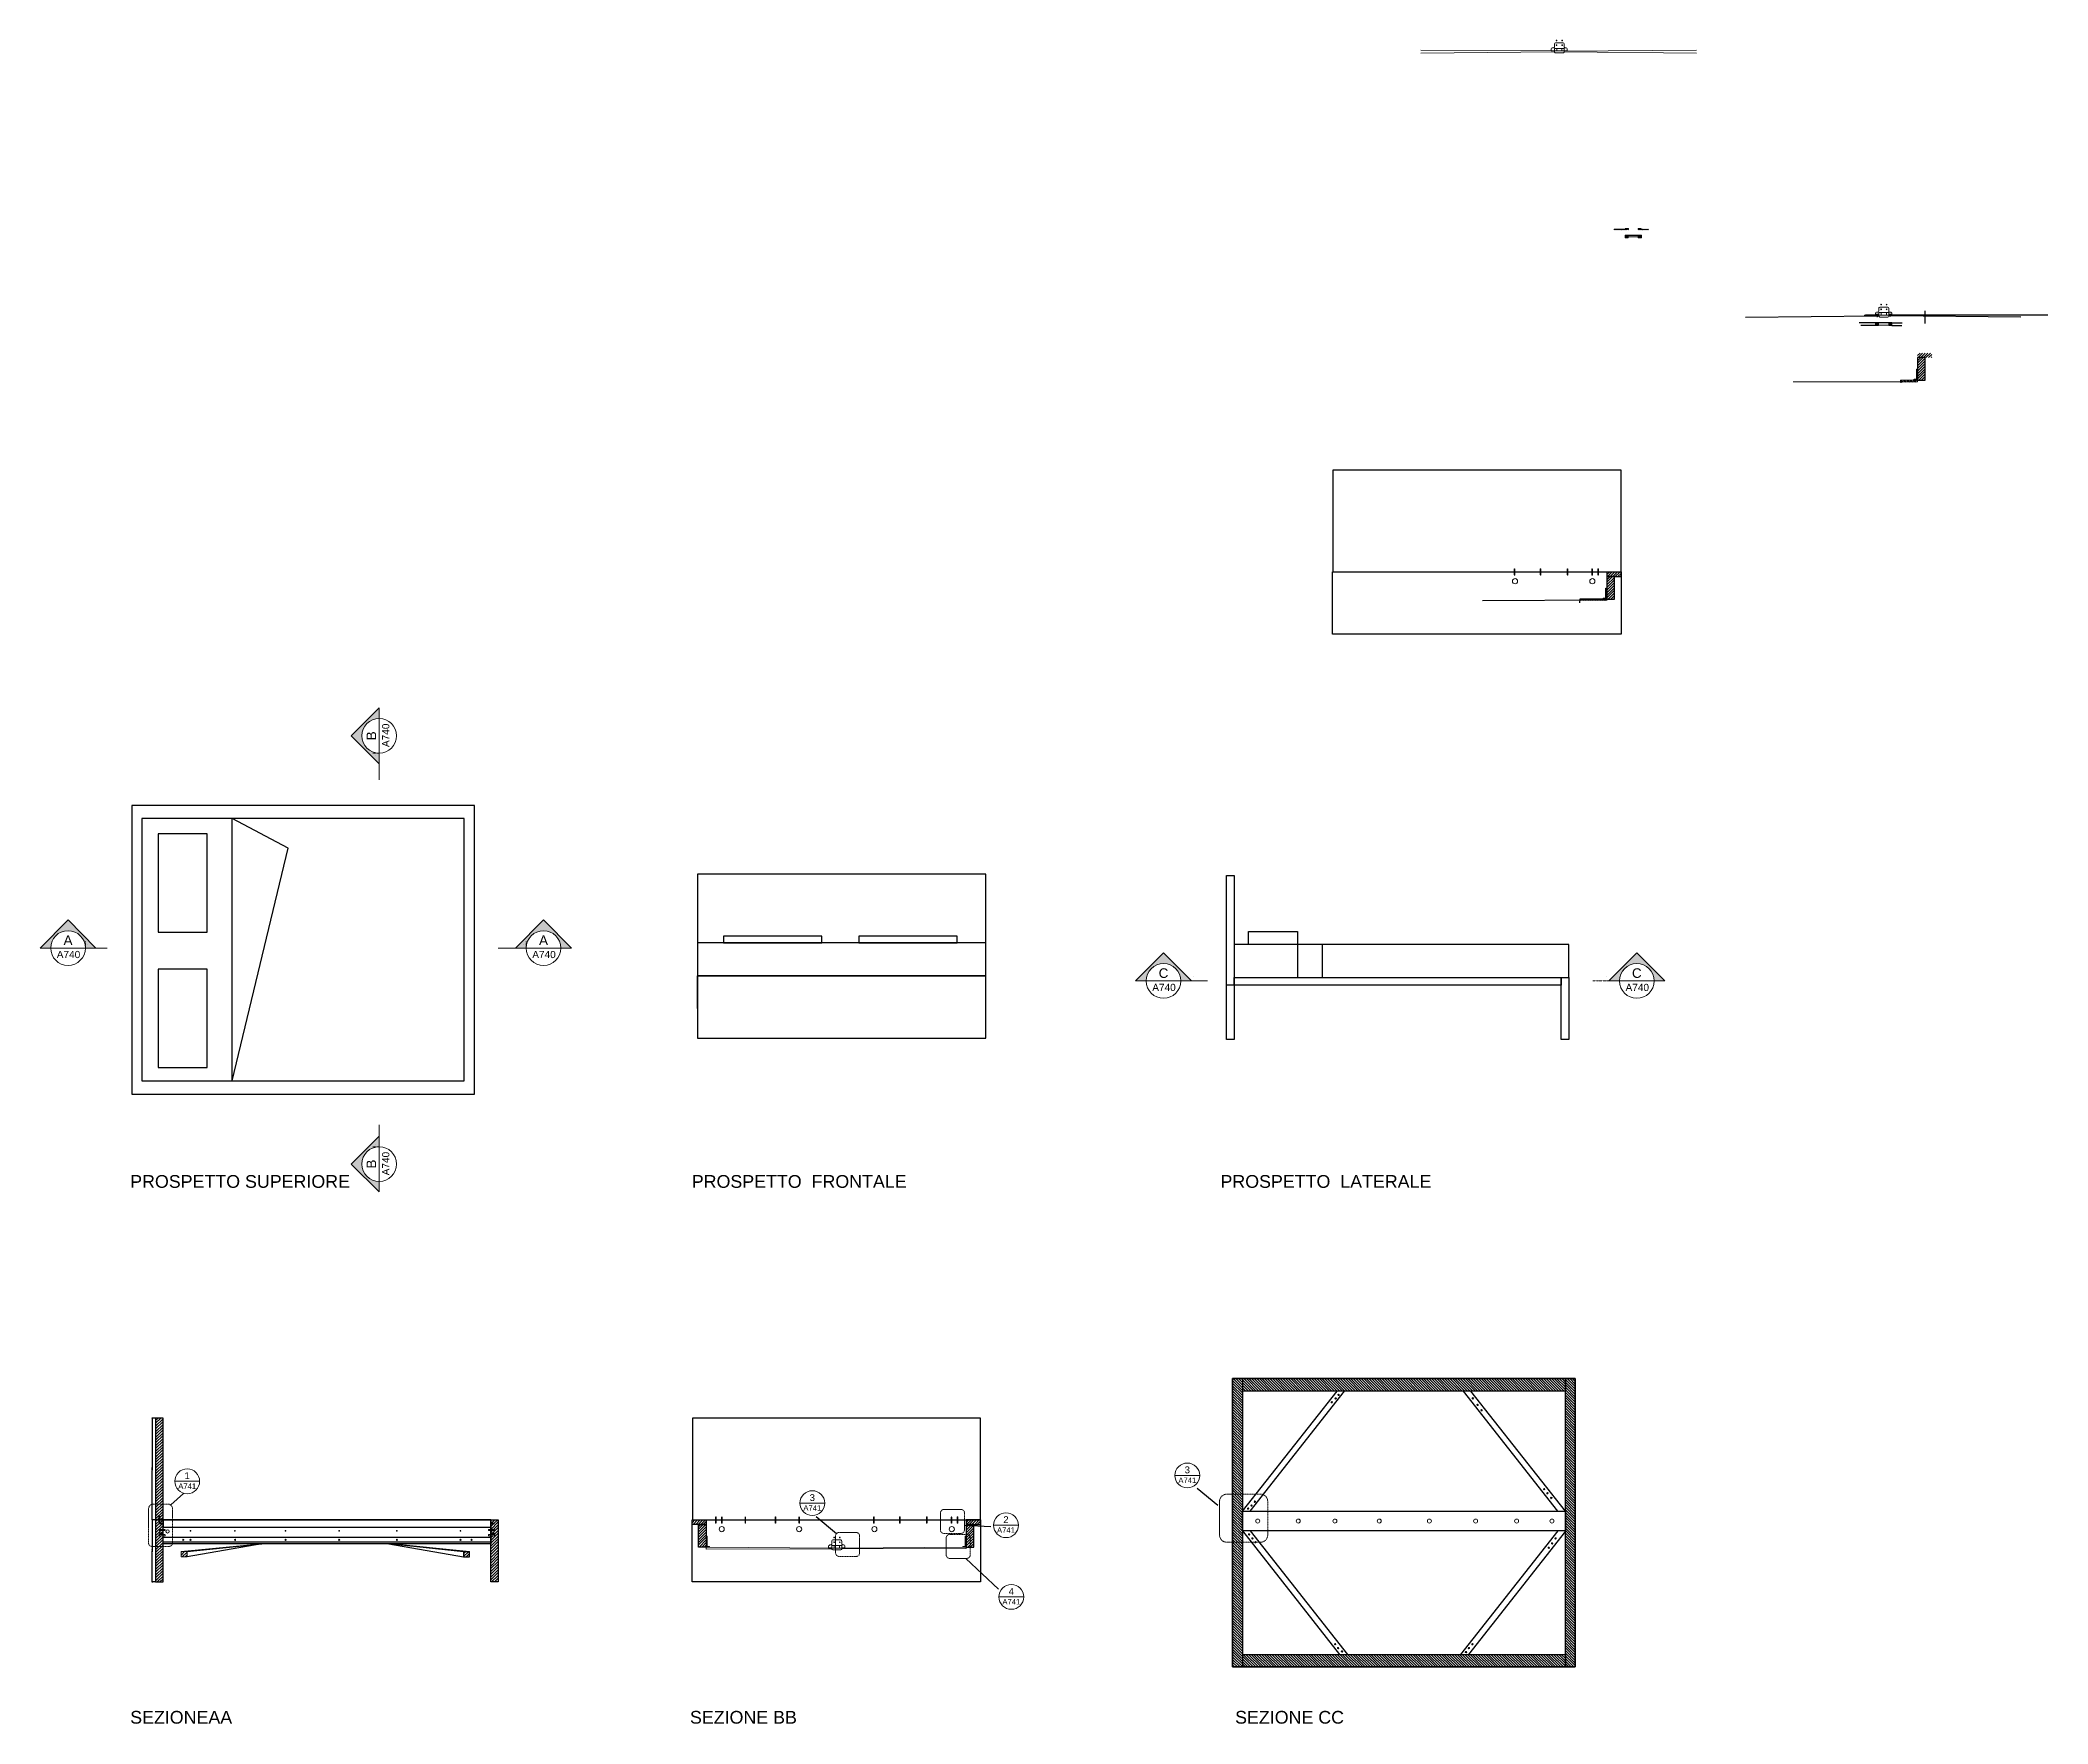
# Model space of a CAD drawing. Header units: millimetres. Extents: x -65822 to 124962, y -17646 to 50330.
# Drawn here: x -1255 to 10995, y 1392 to 11664 of the extents above; entities that cross this region are included whole.
import ezdxf
from ezdxf.enums import TextEntityAlignment as Align

# ---------------------------------------------------------------- set-up
doc = ezdxf.new("R2010")
doc.units = ezdxf.units.MM
doc.header["$MEASUREMENT"] = 0
doc.linetypes.add('DASHDOT', pattern=[1, 0.5, -0.25, 0, -0.25])
doc.linetypes.add('HIDDEN', pattern=[0.375, 0.25, -0.125])
for name, color, linetype, lineweight in [('A-ANNO-SYMB', 3, 'Continuous', 18), ('Arredi', 1, 'Continuous', 30), ('Dettagli', 210, 'Continuous', 20), ('qqqq', 5, 'Continuous', 30), ('qqqqq', 2, 'Continuous', 9), ('quote', 2, 'Continuous', 9), ('Simbologia', 2, 'DASHDOT', 18), ('Tratteggi', 2, 'HIDDEN', 15), ('tratto punto', 4, 'DASHDOT', 9)]:
    doc.layers.add(name, color=color, linetype=linetype, lineweight=lineweight)
doc.layers.add('Testo', color=1, linetype='Continuous')
doc.layers.add('Viti', color=2, linetype='Continuous')
doc.styles.add('ARIAL', font='Arial.ttf')
doc.styles.add('E-ROMANS', font='romans.shx', dxfattribs={"width": 0.8})
doc.styles.get("Standard").update_dxf_attribs({"font": 'Arial.ttf'})
doc.dimstyles.new('E-0050_TICK_18', dxfattribs={"dimscale": 0.001, "dimtxt": 90, "dimasz": 90, "dimexe": 45, "dimexo": 30, "dimgap": 45, "dimtad": 0, "dimzin": 0, "dimdsep": 46, "dimtxsty": 'E-ROMANS', "dimblk": 'OBLIQUE', "dimcen": 45, "dimclrd": 256, "dimclre": 256, "dimclrt": 256, "dimadec": 0, "dimazin": 0, "dimtfac": 1, "dimtmove": 1, "dimatfit": 3, "dimldrblk": 'OPEN90', "dimfxl": 1, "dimtfill": 1, "dimtolj": 1, "dimtzin": 0, "dimarcsym": 0})
pattern_1 = [(45, (-5973.249, 0), (-7.954951, 7.954951), [])]
pattern_2 = [(315, (4611.749, 19039.643), (7.954951, 7.954951), [])]
pattern_3 = [(45, (6673.7578, -4472.5656), (-2.6516504, 2.6516504), [])]
pattern_4 = [(45, (8201.7578, -4997.0656), (-2.6516504, 2.6516504), [])]

msp = doc.modelspace()

# ---------------------------------------------------------------- texts
at = {"layer": 'Testo', "attachment_point": 1}
for s, insert, char_height in [('PROSPETTO SUPERIORE', (-705.781, 4739.67), 77.82648), ('PROSPETTO  FRONTALE', (2720.885, 4739.67), 77.82648), ('PROSPETTO  LATERALE', (5946.638, 4739.67), 77.82648), ('SEZIONEAA', (-705.781, 1470.505), 77.8265), ('SEZIONE BB', (2709.724, 1470.505), 77.8265), ('SEZIONE CC', (6035.934, 1470.505), 77.8265)]:
    msp.add_mtext_dynamic_manual_height_columns(s, width=2110.84046, gutter_width=25, heights=[0], dxfattribs=dict(at, insert=insert, char_height=char_height))

# ---------------------------------------------------------------- blocks, each defined once
blk = doc.blocks.new('_Oblique')
at = {"color": 0, "linetype": 'ByBlock', "lineweight": -2}
blk.add_line((-0.5, -0.5), (0.5, 0.5), dxfattribs=at)
blk = doc.blocks.new('*D18')
at = {"layer": 'Defpoints', "color": 0, "transparency": 16777216}
for p in [(-550, 3257), (-572, 2637), (-550, 2637)]:
    blk.add_point(p, dxfattribs=at)
at = {"layer": 'quote', "lineweight": -2, "transparency": 16777216}
for p, q in [((-552, 3257), (-574, 3257)), ((-572, 3257), (-572, 2958)), ((-572, 2637), (-572, 2936)), ((-552, 2637), (-574, 2637))]:
    blk.add_line(p, q, dxfattribs=at)
at = {"layer": 'quote', "lineweight": -2, "transparency": 16777216, "xscale": 4.5, "yscale": 4.5, "zscale": 4.5}
for p, rotation in [((-572, 3257), 90), ((-572, 2637), 270)]:
    blk.add_blockref('_Oblique', p, dxfattribs=dict(at, rotation=rotation))
at = {"layer": 'quote', "transparency": 16777216, "insert": (-572, 2947), "char_height": 4.5, "attachment_point": 5, "rotation": 90, "style": 'E-ROMANS', "bg_fill": 3, "box_fill_scale": 1.25, "bg_fill_color": 256, "bg_fill_true_color": 13158600, "bg_fill_transparency": 0}
blk.add_mtext('\\A1;620.00', dxfattribs=at)
blk = doc.blocks.new('_Open90')
at = {"color": 0, "linetype": 'ByBlock', "lineweight": -2}
for p, q in [((0, 0), (-1, 0)), ((-0.5, 0.5), (0, 0)), ((0, 0), (-0.5, -0.5))]:
    blk.add_line(p, q, dxfattribs=at)
blk = doc.blocks.new('*D19')
at = {"layer": 'Defpoints', "color": 0, "transparency": 16777216}
for p in [(-550, 2637), (-571, 2257), (-550, 2257)]:
    blk.add_point(p, dxfattribs=at)
at = {"layer": 'quote', "lineweight": -2, "transparency": 16777216}
for p, q in [((-552, 2637), (-573, 2637)), ((-571, 2637), (-571, 2458)), ((-571, 2257), (-571, 2436)), ((-552, 2257), (-573, 2257))]:
    blk.add_line(p, q, dxfattribs=at)
at = {"layer": 'quote', "lineweight": -2, "transparency": 16777216, "xscale": 4.5, "yscale": 4.5, "zscale": 4.5}
for p, rotation in [((-571, 2637), 90), ((-571, 2257), 270)]:
    blk.add_blockref('_Oblique', p, dxfattribs=dict(at, rotation=rotation))
at = {"layer": 'quote', "transparency": 16777216, "insert": (-571, 2447), "char_height": 4.5, "attachment_point": 5, "rotation": 90, "style": 'E-ROMANS', "bg_fill": 3, "box_fill_scale": 1.25, "bg_fill_color": 256, "bg_fill_true_color": 13158600, "bg_fill_transparency": 0}
blk.add_mtext('\\A1;380.00', dxfattribs=at)
blk = doc.blocks.new('SYMBOL')
at = {"layer": 'A-ANNO-SYMB', "linetype": 'Continuous', "lineweight": 20}
h = blk.add_hatch(color=256, dxfattribs=at)
h.dxf.hatch_style = 1
h.paths.add_polyline_path([(11.206, 4.948), (11.316, 4.948, -1), (11.678, 4.948), (11.788, 4.948), (11.497, 5.241)])
at = {"linetype": 'Continuous', "lineweight": 20}
blk.add_line((11.316, 4.948), (11.678, 4.948), dxfattribs=at)
at = {"layer": 'A-ANNO-SYMB', "linetype": 'Continuous', "lineweight": 20}
for p, q in [((11.206, 4.948), (11.497, 5.241)), ((11.788, 4.948), (11.497, 5.241)), ((11.316, 4.948), (11.206, 4.948)), ((11.678, 4.948), (11.788, 4.948))]:
    blk.add_line(p, q, dxfattribs=at)
blk.add_circle((11.497, 4.948), 0.181, dxfattribs=at)
for tag, p in [('TAVOLA', (11.497, 5.08)), ('SEZIONE', (11.497, 4.918))]:
    blk.add_attdef(tag, text='', height=0.1, dxfattribs=at).set_placement(p, align=Align.TOP_CENTER)
blk = doc.blocks.new('DETAGLI')
at = {"layer": 'A-ANNO-SYMB', "linetype": 'Continuous'}
blk.add_line((486.7, 356.2), (504.8, 356.2), dxfattribs=at)
blk.add_circle((495.7, 356.2), 9.05, dxfattribs=at)
for tag, p in [('SEZIONE', (495.7, 354.7)), ('TAVOLA', (495.7, 362.8))]:
    blk.add_attdef(tag, text='', height=5, dxfattribs=at).set_placement(p, align=Align.TOP_CENTER)

# ---------------------------------------------------------------- hatches: boundary and pattern name
at = {"layer": 'Dettagli'}
h = msp.add_hatch(dxfattribs=at)
h.set_pattern_fill('ANSI31', color=256, scale=90)
h.set_pattern_definition([(45, (-169.249, 7119), (-7.954951, 7.954951), [])])
h.paths.add_polyline_path([(10246.574, 9727.541), (10199.82, 9727.541), (10199.82, 9589.291), (10246.574, 9589.291)])
h.paths.add_polyline_path([(10286.326, 9754.952), (10199.82, 9754.952), (10199.82, 9727.541), (10246.574, 9727.541), (10286.326, 9727.541)])
h = msp.add_hatch(dxfattribs=at)
h.set_pattern_fill('ANSI31', color=256, scale=90)
h.set_pattern_definition([(45, (-2064.575, 5783), (-7.954951, 7.954951), [])])
h.paths.add_polyline_path([(8391, 8418.952), (8304.494, 8418.952), (8304.494, 8391.541), (8351.248, 8391.541), (8391, 8391.541)])
h.paths.add_polyline_path([(8351.235, 8253.292), (8350.5, 8391.541), (8304.494, 8391.541), (8304.494, 8253.292)])
h = msp.add_hatch(dxfattribs=at)
h.set_pattern_fill('ANSI31', color=256, scale=90, angle=-90)
h.set_pattern_definition(pattern_2)
h.paths.add_polyline_path([(8050.932, 3421.697), (8050.932, 3498.542), (6080.886, 3498.542), (6080.886, 3421.697)])
h.paths.add_polyline_path([(8050.932, 1738.542), (8050.932, 1815.386), (6080.886, 1815.386), (6080.886, 1738.542)])
h.paths.add_polyline_path([(6080.886, 1738.542), (6080.886, 3498.542), (6020.909, 3498.542), (6020.909, 3421.697), (6020.909, 1738.542)])
h = msp.add_hatch(dxfattribs=at)
h.set_pattern_fill('ANSI31', color=256, scale=90, angle=-90)
h.set_pattern_definition(pattern_2)
h.paths.add_polyline_path([(8110.909, 3498.542), (8050.932, 3498.542), (8050.932, 3421.697), (8050.932, 1738.542), (8110.909, 1738.542)])
h = msp.add_hatch(dxfattribs=at)
h.set_pattern_fill('ANSI31', color=256, scale=97)
h.set_pattern_definition([(45, (-19295.423, -20646.776), (-8.5736697, 8.5736697), [])])
h.paths.add_polyline_path([(-505.477, 3257.174), (-550.477, 3257.174), (-550.477, 2637.174), (-505.477, 2637.174)])
h.paths.add_polyline_path([(-505.477, 2539.65), (-509.365, 2539.65), (-509.365, 2540.636, -0.469008039), (-509.365, 2547.698), (-509.365, 2545.91), (-505.477, 2545.91), (-505.477, 2553.168), (-526.011, 2553.168), (-526.011, 2556.207), (-505.477, 2556.207), (-505.477, 2571.124), (-509.365, 2571.124), (-509.365, 2572.111, -0.469008039), (-509.365, 2579.173), (-509.365, 2577.384), (-505.477, 2577.384), (-505.477, 2612.633), (-525.967, 2612.633), (-525.967, 2615.672), (-505.477, 2615.672), (-505.477, 2637.174), (-525.099, 2637.174, -0.39673277), (-531.396, 2637.174), (-550.477, 2637.174), (-550.477, 2257.174), (-505.477, 2257.174)])
h.paths.add_polyline_path([(-527.569, 2543.95), (-529.83, 2542.756), (-527.157, 2541.136, -0.158695687)], flags=16)
h.paths.add_polyline_path([(-526.937, 2544.783), (-524.495, 2544.783), (-522.42, 2544.783), (-519.984, 2544.783), (-517.83, 2544.783), (-515.402, 2544.783), (-513.276, 2544.783), (-511.426, 2544.783, 0.266571859), (-509.893, 2540.476), (-512.55, 2540.476), (-514.697, 2540.476), (-517.013, 2540.476), (-519.64, 2540.476), (-521.972, 2540.476), (-524.415, 2540.476), (-526.123, 2540.476, -0.254028565)], flags=16)
h.paths.add_polyline_path([(-524.982, 2544.554), (-522.905, 2544.554), (-520.47, 2544.554), (-518.313, 2544.554), (-515.885, 2544.554), (-513.759, 2544.554), (-513.316, 2544.554, 0.232660412), (-512.084, 2540.691), (-514.231, 2540.691), (-516.548, 2540.691), (-519.172, 2540.691), (-521.505, 2540.691), (-523.946, 2540.691), (-524.555, 2540.691, -0.221987585)], flags=0)
h.paths.add_polyline_path([(-527.569, 2575.424), (-529.83, 2574.23), (-527.157, 2572.61, -0.158695687)], flags=16)
h.paths.add_polyline_path([(-526.937, 2576.257), (-524.495, 2576.257), (-522.42, 2576.257), (-519.984, 2576.257), (-517.83, 2576.257), (-515.402, 2576.257), (-513.276, 2576.257), (-511.426, 2576.257, 0.266571859), (-509.893, 2571.95), (-512.55, 2571.95), (-514.697, 2571.95), (-517.013, 2571.95), (-519.64, 2571.95), (-521.972, 2571.95), (-524.415, 2571.95), (-526.123, 2571.95, -0.254028565)], flags=16)
h.paths.add_polyline_path([(-524.982, 2576.028), (-522.905, 2576.028), (-520.47, 2576.028), (-518.313, 2576.028), (-515.885, 2576.028), (-513.759, 2576.028), (-513.316, 2576.028, 0.232660412), (-512.084, 2572.166), (-514.231, 2572.166), (-516.548, 2572.166), (-519.172, 2572.166), (-521.505, 2572.166), (-523.946, 2572.166), (-524.555, 2572.166, -0.221987585)], flags=0)
h.paths.add_polyline_path([(-528.543, 2624.33), (-527.35, 2622.069), (-525.73, 2624.742, -0.158695687)], flags=16)
h.paths.add_polyline_path([(-529.377, 2624.963), (-529.377, 2627.404), (-529.377, 2629.479), (-529.377, 2631.915), (-529.377, 2634.069), (-529.148, 2636.014), (-529.148, 2634.033, 0.252714675), (-525.069, 2635.584), (-525.069, 2634.886), (-525.069, 2632.259), (-525.069, 2629.927), (-525.069, 2627.484), (-525.069, 2625.776, -0.254028565)], flags=16)
h.paths.add_polyline_path([(-529.148, 2628.994), (-529.148, 2631.429), (-529.148, 2633.586, 0.230130167), (-525.285, 2634.68), (-525.285, 2632.727), (-525.285, 2630.394), (-525.285, 2627.953), (-525.285, 2627.344, -0.221987585), (-529.148, 2626.917)], flags=0)
h.paths.add_polyline_path([(1539.523, 2637.174), (1494.523, 2637.174), (1494.523, 2615.672), (1515.012, 2615.672), (1515.012, 2612.633), (1494.523, 2612.633), (1494.523, 2592.174), (1494.523, 2575.072), (1498.119, 2575.072), (1500.179, 2576.257), (1499.734, 2576.257), (1498.119, 2576.051), (1498.119, 2573.097), (1497.927, 2556.207), (1515.056, 2556.207), (1515.056, 2553.168), (1494.523, 2553.168), (1494.523, 2543.598), (1498.119, 2543.598), (1500.179, 2544.783), (1499.734, 2544.783), (1498.119, 2544.577), (1498.119, 2541.623), (1494.523, 2257.174), (1539.523, 2257.174)])
h.paths.add_polyline_path([(1515.911, 2541.136), (1518.584, 2542.756), (1516.323, 2543.95, -0.158695687)], flags=16)
h.paths.add_polyline_path([(1512.543, 2540.476), (1510.067, 2540.476), (1507.745, 2540.476), (1505.069, 2540.476), (1502.766, 2540.476), (1500.616, 2540.476), (1498.882, 2540.691), (1500.838, 2540.691, 0.246039836), (1502.03, 2544.783), (1502.462, 2544.783), (1504.587, 2544.783), (1507.02, 2544.783), (1509.154, 2544.783), (1511.594, 2544.783), (1513.651, 2544.783), (1515.69, 2544.783, -0.254028565), (1514.877, 2540.476)], flags=16)
h.paths.add_polyline_path([(1513.736, 2544.554), (1513.321, 2544.554, -0.223639732), (1512.7, 2540.691), (1513.309, 2540.691, 0.221987585)], flags=0)
h.paths.add_polyline_path([(1508.555, 2540.691), (1505.973, 2540.691), (1503.645, 2540.691), (1501.5, 2540.691, 0.22876629), (1502.513, 2544.554), (1504.197, 2544.554), (1506.62, 2544.554), (1508.797, 2544.554), (1511.658, 2544.554, -0.225205465), (1510.896, 2540.691)], flags=0)
h.paths.add_polyline_path([(1515.911, 2572.61), (1518.584, 2574.23), (1516.323, 2575.424, -0.158695687)], flags=16)
h.paths.add_polyline_path([(1512.543, 2571.95), (1510.067, 2571.95), (1507.745, 2571.95), (1505.069, 2571.95), (1502.766, 2571.95), (1500.616, 2571.95), (1498.882, 2572.166), (1500.838, 2572.166, 0.246039836), (1502.03, 2576.257), (1502.462, 2576.257), (1504.587, 2576.257), (1507.02, 2576.257), (1509.154, 2576.257), (1511.594, 2576.257), (1513.651, 2576.257), (1515.69, 2576.257, -0.254028565), (1514.877, 2571.95)], flags=16)
h.paths.add_polyline_path([(1513.736, 2576.028), (1513.321, 2576.028, -0.223639732), (1512.7, 2572.166), (1513.309, 2572.166, 0.221987585)], flags=0)
h.paths.add_polyline_path([(1508.555, 2572.166), (1505.973, 2572.166), (1503.645, 2572.166), (1501.5, 2572.166, 0.22876629), (1502.513, 2576.028), (1504.197, 2576.028), (1506.62, 2576.028), (1508.797, 2576.028), (1511.658, 2576.028, -0.225205465), (1510.896, 2572.166)], flags=0)
h.paths.add_polyline_path([(-358.832, 2442.092), (-394.576, 2442.092), (-394.576, 2409.935), (-358.832, 2409.935)])
h.paths.add_polyline_path([(1364.021, 2441.832), (1328.396, 2441.832), (1328.396, 2409.935), (1364.021, 2409.935)])
h = msp.add_hatch(dxfattribs=at)
h.set_pattern_fill('ANSI31', color=256, scale=90)
h.set_pattern_definition(pattern_1)
h.paths.add_polyline_path([(2809.059, 2608.541), (2762.305, 2608.541), (2762.305, 2470.292), (2809.059, 2470.292)])
h.paths.add_polyline_path([(2809.059, 2608.541), (2809.059, 2635.952), (2722.326, 2635.952), (2722.326, 2608.541)])
h = msp.add_hatch(dxfattribs=at)
h.set_pattern_fill('ANSI31', color=256, scale=90)
h.set_pattern_definition(pattern_1)
h.paths.add_polyline_path([(4442.574, 2608.541), (4395.82, 2608.541), (4395.82, 2470.292), (4442.574, 2470.292)])
h.paths.add_polyline_path([(4482.326, 2635.952), (4395.82, 2635.952), (4395.82, 2608.541), (4442.574, 2608.541), (4482.326, 2608.541)])
at = {"layer": 'quote'}
h = msp.add_hatch(dxfattribs=at)
h.set_pattern_fill('ANSI31', color=0, scale=30)
h.set_pattern_definition(pattern_3)
h.paths.add_polyline_path([(8424.229, 10509.557), (8423.199, 10509.679), (8424.222, 10510.265), (8424.211, 10511.25), (8348.628, 10511.25), (8348.628, 10505.888), (8424.261, 10506.72), (8424.255, 10507.26), (8423.199, 10507.384), (8424.247, 10507.985)])
h = msp.add_hatch(dxfattribs=at)
h.set_pattern_fill('ANSI31', color=0, scale=30)
h.set_pattern_definition(pattern_3)
h.paths.add_polyline_path([(8424.179, 10514.081), (8415.543, 10514.081), (8415.543, 10511.25), (8424.211, 10511.25), (8424.204, 10511.854), (8423.199, 10511.973), (8424.196, 10512.545)])
h = msp.add_hatch(dxfattribs=at)
h.set_pattern_fill('ANSI31', color=0, scale=30)
h.set_pattern_definition(pattern_3)
h.paths.add_polyline_path([(8435.781, 10511.25), (8428.097, 10511.25), (8428.097, 10510.942), (8429.084, 10510.734), (8428.095, 10510.255), (8428.092, 10508.649), (8429.084, 10508.439), (8428.091, 10507.958), (8428.089, 10506.762), (8435.781, 10506.847)])
h = msp.add_hatch(dxfattribs=at)
h.set_pattern_fill('ANSI31', color=0, scale=30)
h.set_pattern_definition(pattern_3)
h.paths.add_polyline_path([(8435.781, 10514.081), (8428.103, 10514.081), (8428.101, 10513.236), (8429.084, 10513.028), (8428.1, 10512.551), (8428.097, 10511.25), (8435.781, 10511.25)])
h = msp.add_hatch(dxfattribs=at)
h.set_pattern_fill('ANSI31', color=0, scale=30)
h.set_pattern_definition(pattern_3)
h.paths.add_polyline_path([(8503.026, 10514.081), (8495.782, 10514.081), (8495.782, 10511.25), (8503.058, 10511.25), (8503.05, 10511.95), (8502.045, 10512.068), (8503.042, 10512.641)])
h = msp.add_hatch(dxfattribs=at)
h.set_pattern_fill('ANSI31', color=0, scale=30)
h.set_pattern_definition(pattern_3)
h.paths.add_polyline_path([(8503.075, 10509.653), (8502.045, 10509.774), (8503.067, 10510.361), (8503.058, 10511.237), (8495.782, 10511.25), (8495.782, 10511.054), (8495.782, 10506.851), (8503.107, 10506.766), (8503.101, 10507.355), (8502.045, 10507.48), (8503.093, 10508.081)])
h = msp.add_hatch(dxfattribs=at)
h.set_pattern_fill('ANSI31', color=0, scale=30)
h.set_pattern_definition(pattern_3)
h.paths.add_polyline_path([(8559.149, 10511.138), (8506.943, 10511.231), (8506.943, 10511.038), (8507.93, 10510.829), (8506.941, 10510.35), (8506.938, 10508.745), (8507.93, 10508.535), (8506.937, 10508.054), (8506.934, 10506.722), (8559.149, 10506.115)])
h = msp.add_hatch(dxfattribs=at)
h.set_pattern_fill('ANSI31', color=0, scale=30)
h.set_pattern_definition(pattern_3)
h.paths.add_polyline_path([(8514.105, 10514.081), (8506.949, 10514.081), (8506.947, 10513.331), (8507.93, 10513.124), (8506.946, 10512.647), (8506.943, 10511.25), (8514.105, 10511.25)])
h = msp.add_hatch(dxfattribs=at)
h.set_pattern_fill('ANSI31', color=256, scale=30)
h.set_pattern_definition(pattern_4)
h.paths.add_polyline_path([(9952.229, 9985.057), (9951.199, 9985.179), (9952.222, 9985.765), (9952.211, 9986.75), (9876.628, 9986.75), (9876.628, 9981.388), (9952.261, 9982.22), (9952.255, 9982.76), (9951.199, 9982.884), (9952.247, 9983.485)])
h = msp.add_hatch(dxfattribs=at)
h.set_pattern_fill('ANSI31', color=256, scale=30)
h.set_pattern_definition(pattern_4)
h.paths.add_polyline_path([(9952.179, 9989.581), (9943.543, 9989.581), (9943.543, 9986.75), (9952.211, 9986.75), (9952.204, 9987.354), (9951.199, 9987.473), (9952.196, 9988.045)])
h = msp.add_hatch(dxfattribs=at)
h.set_pattern_fill('ANSI31', color=256, scale=30)
h.set_pattern_definition(pattern_4)
h.paths.add_polyline_path([(9963.781, 9986.75), (9956.097, 9986.75), (9956.097, 9986.442), (9957.084, 9986.234), (9956.095, 9985.755), (9956.092, 9984.149), (9957.084, 9983.939), (9956.091, 9983.458), (9956.089, 9982.262), (9963.781, 9982.347)])
h = msp.add_hatch(dxfattribs=at)
h.set_pattern_fill('ANSI31', color=256, scale=30)
h.set_pattern_definition(pattern_4)
h.paths.add_polyline_path([(9963.781, 9989.581), (9956.103, 9989.581), (9956.101, 9988.736), (9957.084, 9988.528), (9956.1, 9988.051), (9956.097, 9986.75), (9963.781, 9986.75)])
h = msp.add_hatch(dxfattribs=at)
h.set_pattern_fill('ANSI31', color=256, scale=30)
h.set_pattern_definition(pattern_4)
h.paths.add_polyline_path([(10031.058, 9986.75), (10031.05, 9987.45), (10030.045, 9987.568), (10031.042, 9988.141), (10031.026, 9989.581), (10023.782, 9989.581), (10023.782, 9986.75)])
h = msp.add_hatch(dxfattribs=at)
h.set_pattern_fill('ANSI31', color=256, scale=30)
h.set_pattern_definition(pattern_4)
h.paths.add_polyline_path([(10031.075, 9985.153), (10030.045, 9985.274), (10031.067, 9985.861), (10031.058, 9986.737), (10023.782, 9986.75), (10023.782, 9986.554), (10023.782, 9982.351), (10031.107, 9982.266), (10031.101, 9982.855), (10030.045, 9982.98), (10031.093, 9983.581)])
h = msp.add_hatch(dxfattribs=at)
h.set_pattern_fill('ANSI31', color=256, scale=30)
h.set_pattern_definition(pattern_4)
h.paths.add_polyline_path([(10087.149, 9986.638), (10034.943, 9986.731), (10034.943, 9986.538), (10035.93, 9986.329), (10034.941, 9985.85), (10034.938, 9984.245), (10035.93, 9984.035), (10034.937, 9983.554), (10034.934, 9982.222), (10087.149, 9981.615)])
h = msp.add_hatch(dxfattribs=at)
h.set_pattern_fill('ANSI31', color=256, scale=30)
h.set_pattern_definition(pattern_4)
h.paths.add_polyline_path([(10042.105, 9989.581), (10034.949, 9989.581), (10034.947, 9988.831), (10035.93, 9988.624), (10034.946, 9988.147), (10034.943, 9986.75), (10042.105, 9986.75)])
h = msp.add_hatch(dxfattribs=at)
h.set_pattern_fill('ANSI31', color=256, scale=20, angle=90)
h.paths.add_polyline_path([(8288.433, 8255.369), (8288.416, 8256.906), (8283.279, 8256.906), (8282.501, 8256.906), (8282.501, 8253.114), (8288.458, 8253.114), (8288.441, 8254.678), (8287.436, 8254.796)])
h = msp.add_hatch(dxfattribs=at)
h.set_pattern_fill('ANSI31', color=256, scale=20, angle=90)
h.paths.add_polyline_path([(8304.321, 8256.906), (8297.501, 8256.906), (8292.339, 8256.906), (8292.338, 8256.059), (8293.321, 8255.852), (8292.337, 8255.375), (8292.334, 8253.766), (8293.321, 8253.557), (8292.405, 8253.114), (8304.321, 8253.114)])
h = msp.add_hatch(dxfattribs=at)
h.set_pattern_fill('ANSI31', color=256, scale=20)
h.paths.add_polyline_path([(8304.321, 8319.614), (8298.001, 8319.614), (8298.001, 8256.906), (8304.321, 8256.906)])
at = {"layer": 'Viti'}
h = msp.add_hatch(dxfattribs=at)
h.set_pattern_fill('ANSI31', color=256, scale=90, angle=100)
h.paths.add_polyline_path([(10184.016, 9583.986), (10182.935, 9584.091), (10184.008, 9584.707), (10183.991, 9586.261), (10182.935, 9586.385), (10183.983, 9586.987), (10183.966, 9588.558), (10182.935, 9588.68), (10183.958, 9589.266), (10183.957, 9589.291), (10096.5, 9589.291), (10096.794, 9579.432), (10199.82, 9579.499), (10199.82, 9589.291), (10187.831, 9589.195), (10187.828, 9587.65), (10188.82, 9587.441), (10187.827, 9586.96), (10187.824, 9585.357), (10188.82, 9585.146), (10187.822, 9584.663), (10187.819, 9583.064), (10188.82, 9582.852), (10187.839, 9582.377), (10183.94, 9581.678), (10182.935, 9581.797), (10184.033, 9582.427)])
h = msp.add_hatch(dxfattribs=at)
h.set_pattern_fill('ANSI31', color=256, scale=90, angle=100)
h.paths.add_polyline_path([(10199.82, 9593.083), (10187.839, 9593.083), (10187.838, 9592.237), (10188.82, 9592.029), (10187.836, 9591.552), (10187.833, 9589.944), (10188.82, 9589.735), (10187.905, 9589.291), (10199.82, 9589.291)])
h = msp.add_hatch(dxfattribs=at)
h.set_pattern_fill('ANSI31', color=256, scale=70, angle=100)
h.paths.add_polyline_path([(10199.82, 9655.791), (10193.5, 9655.791), (10193.5, 9593.083), (10199.82, 9593.083)])
h = msp.add_hatch(dxfattribs=at)
h.set_pattern_fill('ANSI31', color=256, scale=70, angle=100)
h.paths.add_polyline_path([(8288.466, 8252.381), (8287.436, 8252.502), (8288.458, 8253.089), (8288.458, 8253.114), (8139, 8253.114), (8138.259, 8246.562), (8288.521, 8247.464), (8288.517, 8247.809), (8287.436, 8247.914), (8288.509, 8248.529), (8288.492, 8250.083), (8287.436, 8250.208), (8288.484, 8250.809)])
h = msp.add_hatch(dxfattribs=at)
h.set_pattern_fill('ANSI31', color=256, scale=70, angle=100)
h.paths.add_polyline_path([(8304.321, 8253.114), (8292.332, 8253.018), (8292.329, 8251.473), (8293.321, 8251.263), (8292.328, 8250.782), (8292.324, 8249.179), (8293.321, 8248.969), (8292.323, 8248.485), (8292.321, 8247.486), (8304.312, 8247.558)])

# ---------------------------------------------------------------- linework, layer by layer
at = {"layer": 'Arredi'}
for p, q in [((9150, 9973.393), (9952.261, 9982.22)), ((9943.505, 9938.433), (9843, 9938.433)), ((9943.505, 9922.941), (9854, 9922.941)), ((9943.543, 9986.75), (9882.5, 9986.75)), ((10830.269, 9972.983), (10034.934, 9982.222)), ((10994.788, 9985.031), (10034.943, 9986.731)), ((10042.633, 9938.503), (10105, 9938.503)), ((10042.633, 9923.012), (10104.5, 9923.012)), ((8391.226, 8418.952), (8304.959, 8418.952)), ((8304.312, 8247.558), (7544.674, 8243)), ((8288.458, 8253.114), (8139, 8253.114)), ((8304.321, 8253.114), (8304.312, 8247.558)), ((-82.629, 5315.175), (-82.629, 6915.175)), ((258.254, 6734.29), (-82.629, 6915.175)), ((-82.629, 5315.175), (258.254, 6734.29)), ((6029.799, 5898.828), (5983.045, 5898.828)), ((6080.886, 2689.336), (6658.126, 3421.697)), ((6128.155, 2689.336), (6704.315, 3421.697)), ((8004.744, 2689.336), (7428.584, 3421.697)), ((8050.932, 2689.336), (7474.772, 3421.697)), ((2722.326, 2635.952), (2808.594, 2635.952)), ((4482.553, 2635.952), (4396.285, 2635.952)), ((-394.576, 2442.092), (91.54, 2489.159)), ((-358.832, 2442.092), (96.61, 2489.159)), ((96.61, 2489.159), (-358.832, 2409.935)), ((1328.396, 2441.832), (872.955, 2488.899)), ((872.955, 2488.899), (1328.396, 2409.675)), ((1364.14, 2441.832), (878.024, 2488.899)), ((6080.043, 2569.805), (6673.555, 1815.386)), ((6127.092, 2568.733), (6720.953, 1815.386)), ((8005.806, 2568.733), (7411.946, 1815.386)), ((8050.932, 2567.359), (7459.344, 1815.386))]:
    msp.add_line(p, q, dxfattribs=at)
for points in [[(10199.82, 9727.541), (10199.82, 9589.291), (10246.574, 9589.291), (10246.574, 9727.541)], [(6633.14, 9040.174), (6633.14, 8420.174), (8391, 8420.174), (8391, 9040.174)], [(6631, 8420.174), (8391, 8420.174), (8391, 8040.174), (6631, 8040.174)], [(8304.497, 8391.541), (8304.321, 8253.114), (8351.5, 8253), (8350.5, 8391.5)], [(8391.226, 8418.952), (8304.494, 8418.952), (8304.494, 8391.541), (8391.226, 8391.541)], [(8304.321, 8256.906), (8298.001, 8256.906), (8298.001, 8319.614), (8304.321, 8319.614)], [(-694.908, 5233.615), (1395.092, 5233.615), (1395.092, 6993.615), (-694.908, 6993.615)], [(-635.384, 5315.175), (1331.226, 5315.175), (1331.226, 6915.175), (-635.384, 6915.175)], [(-235.264, 6220.816), (-235.264, 6820.816), (-535.264, 6820.816), (-535.264, 6220.816)], [(2755.776, 6575.764), (2755.776, 5575.764), (4515.776, 5575.764), (4515.776, 6575.764)], [(5983.045, 5566.804), (5983.045, 6566.804), (6029.799, 6566.804), (6029.799, 5566.804)], [(2755.776, 5955.764), (4515.236, 5955.764), (4515.236, 6156.665), (2755.776, 6156.665)], [(2915.286, 6156.665), (3515.286, 6156.665), (3515.286, 6197.115), (2915.286, 6197.115)], [(3739.828, 6156.665), (4339.828, 6156.665), (4339.828, 6197.115), (3739.828, 6197.115)], [(8072.686, 5945.582), (8072.686, 6145.582), (6029.799, 6145.582), (6029.799, 5945.582)], [(6117.335, 6145.582), (6117.335, 6224.825), (6417.335, 6224.825), (6417.335, 6145.582)], [(6417.335, 6145.582), (6417.335, 5945.582), (6569.969, 5945.582), (6569.969, 6145.582)], [(-235.264, 5396.274), (-235.264, 5996.274), (-535.264, 5996.274), (-535.264, 5396.274)], [(2755.776, 5575.764), (4515.776, 5575.764), (4515.776, 5955.764), (2755.776, 5955.764)], [(2755.776, 5955.764), (2755.776, 5955.764), (2755.776, 5755.764), (2755.776, 5755.764)], [(8026.291, 5898.828), (6029.799, 5898.828), (6029.799, 5945.582), (8026.291, 5945.582)], [(8026.291, 5566.804), (8026.291, 5945.582), (8073.045, 5945.582), (8073.045, 5566.804)], [(8110.909, 3498.542), (6020.909, 3498.542), (6020.909, 1738.542), (8110.909, 1738.542)], [(6080.886, 3498.542), (6080.886, 1738.542), (6020.909, 1738.542), (6020.909, 3498.542)], [(8110.909, 3498.542), (8110.909, 1738.542), (8050.932, 1738.542), (8050.932, 3498.542)], [(-550.477, 3257.174), (-550.477, 2637.174), (-505.477, 2637.174), (-505.477, 3257.174)], [(2724.466, 3257.174), (2724.466, 2637.174), (4482.326, 2637.174), (4482.326, 3257.174)], [(-550.477, 2637.174), (-550.477, 2257.174), (-505.477, 2257.174), (-505.477, 2637.174)], [(-505.477, 2592.174), (1494.523, 2592.174), (1494.523, 2637.174), (-505.477, 2637.174)], [(-505.477, 2637.174), (1494.523, 2637.174), (1494.523, 2489.159), (-505.477, 2489.159)], [(1539.523, 2637.174), (1539.523, 2257.174), (1494.523, 2257.174), (1494.523, 2637.174)], [(2722.326, 2637.174), (4482.326, 2637.174), (4482.326, 2257.174), (2722.326, 2257.174)], [(2722.326, 2635.952), (2809.059, 2635.952), (2809.059, 2608.541), (2722.326, 2608.541)], [(2809.059, 2608.541), (2809.059, 2470.292), (2762.305, 2470.292), (2762.305, 2608.541)], [(4482.553, 2635.952), (4395.82, 2635.952), (4395.82, 2608.541), (4482.553, 2608.541)], [(4395.82, 2608.541), (4395.82, 2470.292), (4442.574, 2470.292), (4442.574, 2608.541)], [(8050.932, 2689.336), (8050.932, 2568.733), (6080.886, 2568.733), (6080.886, 2689.336)], [(1364.14, 2441.832), (1328.396, 2441.832), (1328.396, 2409.675), (1364.14, 2409.675)]]:
    msp.add_lwpolyline(points, close=True, dxfattribs=at)
for points in [[(8283.279, 8256.906), (8282.501, 8256.906), (8282.501, 8253.114), (8288.458, 8253.114)], [(8292.405, 8253.114), (8304.321, 8253.114), (8304.321, 8256.906), (8297.501, 8256.906)], [(6020.909, 3421.697), (6020.909, 3498.542), (8050.932, 3498.542), (8050.932, 3421.697), (6080.886, 3421.697)], [(6080.886, 1815.386), (8050.932, 1815.386), (8050.932, 1738.542), (6020.909, 1738.542), (6020.909, 1815.386)]]:
    msp.add_lwpolyline(points, dxfattribs=at)
at = {"layer": 'Dettagli'}
for p, q in [((7170, 11603.793), (7983.781, 11597.899)), ((7170, 11584.542), (7983.195, 11593.501)), ((8850.269, 11584.132), (8043.695, 11593.501)), ((8850.269, 11603.543), (8044.5, 11597.5)), ((9952.211, 9986.75), (9876.628, 9986.75)), ((9943.543, 9940.321), (9943.543, 9929.872)), ((9950.084, 9940.321), (9950.084, 9938.503)), ((9956.089, 9982.262), (9963.781, 9982.347)), ((9963.781, 9986.75), (9956.097, 9986.75)), ((9958.415, 9940.321), (9958.415, 9938.503)), ((9962.37, 9940.321), (9962.37, 9929.872)), ((9969.748, 9940.321), (9969.748, 9938.503)), ((10017.681, 9940.321), (10017.681, 9938.503)), ((10031.107, 9982.266), (10023.695, 9982.352)), ((10031.058, 9986.737), (10023.782, 9986.75)), ((10023.782, 9940.321), (10023.782, 9929.872)), ((10028.523, 9940.321), (10028.523, 9938.503)), ((10036.236, 9940.321), (10036.236, 9938.503)), ((10042.105, 9940.321), (10042.105, 9938.503)), ((10199.82, 9579.499), (9440, 9579)), ((10183.957, 9589.291), (10096.5, 9589.291)), ((10199.82, 9589.291), (10187.464, 9589.192)), ((10199.82, 9589.291), (10199.82, 9579.499)), ((2809.059, 2470.292), (3576.086, 2464.398)), ((2809.059, 2470.292), (2809.059, 2458.009)), ((2809.059, 2458.009), (3575.5, 2460)), ((4395.82, 2460.5), (3636, 2460)), ((4395.82, 2470.292), (3636.087, 2464.202)), ((4395.82, 2470.292), (4395.82, 2460.5))]:
    msp.add_line(p, q, dxfattribs=at)
for points in [[(7983.781, 11641.032), (7983.781, 11621.614)], [(8037.682, 11646.892), (7989.748, 11646.892)], [(8043.782, 11621.718), (8043.782, 11640.58)], [(7963.544, 11610.278), (7963.544, 11597.899), (8062.105, 11597.899), (8062.105, 11611.001)], [(7978.416, 11616.239), (7970.085, 11616.239)], [(7983.781, 11597.899), (7983.781, 11591.377)], [(7988.899, 11585.823), (8038.95, 11585.823)], [(8029.531, 11597.702), (8029.531, 11613.186), (8043.782, 11613.186), (8043.782, 11597.702)], [(8043.782, 11590.616), (8043.782, 11597.899)], [(8056.485, 11616.239), (8048.524, 11616.259)], [(9952.211, 9986.75), (9942.498, 9986.75)], [(9943.543, 9999.129), (9943.543, 9986.75), (9952.211, 9986.75)], [(9943.543, 9989.581), (9963.781, 9989.581), (9963.781, 9986.75), (9956.097, 9986.75)], [(9958.415, 10005.09), (9950.084, 10005.09)], [(9956.097, 9986.75), (10031.058, 9986.75)], [(10023.594, 9924.941), (9962.406, 9924.941)], [(9963.781, 10029.884), (9963.781, 10010.466)], [(9963.781, 9986.75), (9963.781, 9980.228)], [(9964.058, 9938.503), (10023.557, 9938.503)], [(9968.898, 9974.674), (10018.95, 9974.674)], [(10017.681, 10035.743), (9969.748, 10035.743)], [(10009.53, 9986.554), (10009.53, 10002.234), (10023.782, 10002.234), (10023.782, 9986.554)], [(10023.782, 10010.569), (10023.782, 10029.432)], [(10023.782, 9986.75), (10023.782, 9989.581), (10042.105, 9989.581), (10042.105, 9986.75)], [(10023.782, 9979.467), (10023.782, 9986.75)], [(10036.484, 10005.09), (10028.523, 10005.11)], [(10034.943, 9986.75), (10042.105, 9986.75), (10042.105, 9999.852)], [(3555.848, 2476.777), (3555.848, 2464.398), (3654.41, 2464.398), (3654.41, 2477.5)], [(3570.72, 2482.738), (3562.389, 2482.738)], [(3576.086, 2507.532), (3576.086, 2488.114)], [(3576.086, 2464.398), (3576.086, 2457.876)], [(3581.203, 2452.322), (3631.255, 2452.322)], [(3629.986, 2513.391), (3582.053, 2513.391)], [(3636.087, 2488.217), (3636.087, 2507.08)], [(3636.087, 2457.115), (3636.087, 2464.398)], [(3648.789, 2482.738), (3640.828, 2482.758)]]:
    msp.add_lwpolyline(points, dxfattribs=at)
for points in [[(7963.544, 11597.899), (7963.544, 11599.652), (7983.781, 11599.652), (7983.781, 11597.899)], [(7983.781, 11597.899), (7983.781, 11613.383), (8043.782, 11613.383), (8043.782, 11597.899)], [(7983.781, 11597.899), (7983.781, 11613.383), (7998.033, 11613.383), (7998.033, 11597.899)], [(9962.37, 9938.433), (9943.505, 9938.433), (9943.505, 9922.941), (9962.37, 9922.941)], [(9943.543, 9938.503), (10042.633, 9938.503), (10042.633, 9940.321), (9943.543, 9940.321)], [(9963.781, 9986.75), (9963.781, 10002.234), (10023.782, 10002.234), (10023.782, 9986.75)], [(9963.781, 9986.75), (9963.781, 10002.234), (9978.033, 10002.234), (9978.033, 9986.75)], [(10042.633, 9938.503), (10023.768, 9938.503), (10023.768, 9923.012), (10042.633, 9923.012)], [(3555.848, 2464.398), (3555.848, 2466.152), (3576.086, 2466.152), (3576.086, 2464.398)], [(3576.086, 2464.398), (3576.086, 2479.882), (3636.087, 2479.882), (3636.087, 2464.398)], [(3576.086, 2464.398), (3576.086, 2479.882), (3590.338, 2479.882), (3590.338, 2464.398)], [(3621.835, 2464.202), (3621.835, 2479.686), (3636.087, 2479.686), (3636.087, 2464.202)], [(3636, 2464.372), (3636, 2466.125), (3654.41, 2466.152), (3654.41, 2464.398)], [(-394.576, 2442.092), (-358.832, 2442.092), (-358.832, 2409.935), (-394.576, 2409.935)], [(1328.277, 2442.092), (1364.021, 2442.092), (1364.021, 2409.935), (1328.277, 2409.935)]]:
    msp.add_lwpolyline(points, close=True, dxfattribs=at)
for centre, radius in [((7997.497, 11661.62), 2.233), ((8031.043, 11661.62), 2.233), ((7997.497, 11632.894), 2.233), ((8031.043, 11632.894), 2.233), ((9977.496, 10050.471), 2.233), ((10011.043, 10050.471), 2.233), ((9977.496, 10021.745), 2.233), ((10011.043, 10021.745), 2.233), ((7743.727, 8362.704), 15.787), ((8215.682, 8362.704), 15.787), ((6625.505, 3353.375), 4.187), ((6649.391, 3377.27), 4.187), ((6667.584, 3398.78), 4.187), ((7486.2, 3377.525), 4.187), ((7515.428, 3337.758), 4.187), ((7539.98, 3305.01), 4.187), ((7921.53, 2823.855), 4.187), ((6114.945, 2705.224), 4.187), ((6135.846, 2723.146), 4.187), ((6156.746, 2747.041), 4.187), ((7941.405, 2798.124), 4.187), ((7965.278, 2769.562), 4.187), ((-477.708, 2565.891), 10.018), ((2903.568, 2579.704), 15.787), ((3375.522, 2579.704), 15.787), ((3835.053, 2579.704), 15.787), ((4307.008, 2579.704), 15.787), ((6174.037, 2629.042), 12.261), ((6421.11, 2629.042), 12.261), ((6644.653, 2629.042), 12.261), ((6915.257, 2629.042), 12.261), ((7221.158, 2629.042), 12.261), ((7503.381, 2629.042), 12.261), ((7753.516, 2629.042), 12.261), ((7969.319, 2629.042), 12.261), ((-381.472, 2514.065), 3.453), ((-381.472, 2514.065), 2.233), ((-337.669, 2514.065), 3.453), ((-338.135, 2569.212), 2.233), ((-337.669, 2514.065), 2.233), ((-66.08, 2514.065), 3.453), ((-66.546, 2569.212), 2.233), ((-66.08, 2514.065), 2.233), ((242.799, 2514.065), 3.453), ((242.333, 2569.212), 2.233), ((242.799, 2514.065), 2.233), ((569.636, 2514.065), 3.453), ((569.17, 2569.212), 2.233), ((569.636, 2514.065), 2.233), ((921.614, 2514.065), 3.453), ((921.148, 2569.212), 2.233), ((921.614, 2514.065), 2.233), ((1309.508, 2514.065), 3.453), ((1309.043, 2569.212), 2.233), ((1309.508, 2514.065), 2.233), ((1377.248, 2514.065), 3.453), ((1377.248, 2514.065), 2.233), ((3589.801, 2528.119), 2.233), ((3589.801, 2499.393), 2.233), ((3623.348, 2528.119), 2.233), ((3623.348, 2499.393), 2.233), ((6120.917, 2546.92), 4.187), ((6141.817, 2523.025), 4.187), ((6159.731, 2499.13), 4.187), ((7949.268, 2465.847), 4.187), ((7970.168, 2492.729), 4.187), ((7991.068, 2522.598), 4.187), ((6646.419, 1877.85), 4.187), ((6664.333, 1853.955), 4.187), ((7462.594, 1853.538), 4.187), ((7483.494, 1877.433), 4.187), ((6688.205, 1833.058), 4.187), ((7444.68, 1829.643), 4.187)]:
    msp.add_circle(centre, radius, dxfattribs=at)
for centre, start, end in [((7992.373, 11638.25), 106.8961853, 162.0588038), ((8035.057, 11638.25), 14.9507533, 73.1038147), ((7972.117, 11607.44), 103.0065195, 161.6840445), ((7975.299, 11624.715), 290.1878724, 339.9201481), ((7992.373, 11594.159), 197.9411962, 247.3720104), ((8035.476, 11594.159), 292.6279896, 336.8990374), ((8035.476, 11594.159), 23.1009626, 24.4648337), ((8052.401, 11624.415), 197.3770881, 244.5742724), ((8052.401, 11624.415), 295.129289, 295.818847), ((8053.722, 11607.641), 21.8450662, 73.1879404), ((9952.117, 9996.291), 103.0065195, 161.6840445), ((9955.299, 10013.566), 290.1878724, 339.9201481), ((9972.373, 10027.102), 106.8961853, 162.0588038), ((9972.373, 9983.01), 197.9411962, 247.3720104), ((10015.057, 10027.102), 14.9507533, 73.1038147), ((10015.475, 9983.01), 292.6279896, 336.8990374), ((10032.401, 10013.266), 197.3770881, 244.5742724), ((10032.401, 10013.266), 295.129289, 295.818847), ((10033.722, 9996.492), 21.8450662, 73.1879404), ((3564.422, 2473.939), 103.0065195, 161.6840445), ((3567.604, 2491.214), 290.1878724, 339.9201481), ((3584.678, 2504.75), 106.8961853, 162.0588038), ((3584.678, 2460.658), 197.9411962, 247.3720104), ((3627.362, 2504.75), 14.9507533, 73.1038147), ((3627.78, 2460.658), 292.6279896, 336.8990374), ((3627.78, 2460.658), 23.1009626, 24.4648337), ((3644.706, 2490.914), 197.3770881, 244.5742724), ((3644.706, 2490.914), 295.129289, 295.818847), ((3646.027, 2474.14), 21.8450662, 73.1879404)]:
    msp.add_arc(centre, 9.031, start, end, dxfattribs=at)
at = {"layer": 'qqqq'}
for p, q in [((5804.49, 2830.193), (5929.849, 2726.009)), ((-379.443, 2795.901), (-457, 2727)), ((3478.99, 2657.184), (3604.349, 2553)), ((4545.5, 2594.5), (4385, 2601.5)), ((4592.313, 2213.374), (4392.5, 2400.5))]:
    msp.add_line(p, q, dxfattribs=at)
at = {"layer": 'qqqqq'}
msp.add_lwpolyline([(10187.905, 9589.291), (10199.82, 9589.291), (10199.82, 9593.083), (10178, 9593.083), (10178, 9589.291), (10184.191, 9589.291)], dxfattribs=at)
for points in [[(10199.82, 9593.083), (10193.5, 9593.083), (10193.5, 9655.791), (10199.82, 9655.791)], [(2809.059, 2474.084), (2815.379, 2474.084), (2815.379, 2536.792), (2809.059, 2536.792)], [(2829.879, 2474.084), (2809.059, 2474.084), (2809.059, 2470.292), (2829.879, 2470.292)], [(4395.82, 2474.084), (4375, 2474.084), (4375, 2470.292), (4395.82, 2470.292)], [(4395.82, 2474.084), (4389.5, 2474.084), (4389.5, 2536.792), (4395.82, 2536.792)]]:
    msp.add_lwpolyline(points, close=True, dxfattribs=at)
at = {"layer": 'quote', "color": 0}
for p, q in [((8435.781, 10511.25), (8348.628, 10511.25)), ((8348.628, 10511.25), (8348.628, 10505.888)), ((8415.543, 10474.379), (8415.543, 10463.93)), ((8422.084, 10474.379), (8422.084, 10472.562)), ((8430.415, 10474.379), (8430.415, 10472.562)), ((8434.37, 10474.379), (8434.37, 10463.93)), ((8441.748, 10474.379), (8441.748, 10472.562)), ((8489.681, 10474.379), (8489.681, 10472.562)), ((8495.782, 10474.379), (8495.782, 10463.93)), ((8500.523, 10474.379), (8500.523, 10472.562)), ((8508.236, 10474.379), (8508.236, 10472.562)), ((8514.105, 10474.379), (8514.105, 10472.562)), ((9876.628, 9986.75), (9876.628, 9981.388))]:
    msp.add_line(p, q, dxfattribs=at)
at = {"layer": 'quote'}
for p, q in [((9951.199, 9987.473), (9952.204, 9987.354)), ((9952.18, 9983.447), (9951.199, 9982.884)), ((9951.199, 9982.884), (9952.204, 9982.766)), ((9956.101, 9981.853), (9952.18, 9981.153)), ((9952.204, 9982.766), (9956.103, 9983.464)), ((9952.255, 9982.775), (9952.272, 9981.169)), ((9956.088, 9981.851), (9956.091, 9983.462)), ((9957.084, 9988.528), (9956.101, 9988.736)), ((9957.084, 9981.645), (9956.101, 9981.853)), ((9956.103, 9981.17), (9957.084, 9981.645)), ((10035.989, 9988.597), (10034.946, 9988.148)), ((10034.947, 9988.831), (10035.989, 9988.597)), ((10035.93, 9986.329), (10034.947, 9986.537)), ((10034.949, 9985.854), (10035.93, 9986.329)), ((8283.279, 8256.906), (8297.501, 8256.906)), ((813.699, 7249.631), (813.699, 7151.684)), ((-914.966, 6124.805), (-846.5, 6124.805)), ((1646.164, 6124.805), (1538.5, 6124.805)), ((5769.165, 5924.05), (5867.111, 5924.05))]:
    msp.add_line(p, q, dxfattribs=at)
at = {"layer": 'quote', "color": 2}
for p, q in [((10031.026, 9983.543), (10030.045, 9982.98)), ((10030.045, 9982.98), (10031.05, 9982.861)), ((10031.026, 9981.248), (10030.045, 9980.686)), ((10030.045, 9980.686), (10031.05, 9980.567)), ((10031.026, 9978.954), (10030.045, 9978.391)), ((10034.947, 9981.949), (10031.026, 9981.248)), ((10034.947, 9979.654), (10031.026, 9978.954)), ((10031.05, 9982.861), (10034.949, 9983.56)), ((10031.05, 9980.567), (10034.949, 9981.266)), ((10031.05, 9978.273), (10034.949, 9978.971)), ((10031.101, 9982.87), (10031.118, 9981.265)), ((10031.126, 9980.581), (10031.144, 9978.975)), ((10034.929, 9979.651), (10034.932, 9981.263)), ((10034.934, 9981.946), (10034.937, 9983.558)), ((10035.93, 9981.741), (10034.947, 9981.949)), ((10035.93, 9979.447), (10034.947, 9979.654)), ((10034.949, 9981.266), (10035.93, 9981.741)), ((10034.949, 9978.971), (10035.93, 9979.447)), ((813.699, 4912.751), (813.699, 5047))]:
    msp.add_line(p, q, dxfattribs=at)
at = {"layer": 'quote', "color": 0}
for points in [[(8415.543, 10514.081), (8435.781, 10514.081), (8435.781, 10511.25), (8414.498, 10511.25)], [(8424.461, 10463.838), (8421.306, 10463.838), (8421.306, 10465.56), (8424.461, 10465.56)], [(8424.461, 10465.56), (8424.461, 10468.835), (8426.184, 10468.835), (8426.184, 10465.56)], [(8426.184, 10463.838), (8426.184, 10460.719), (8424.461, 10460.719), (8424.461, 10463.838)], [(8426.184, 10465.56), (8429.422, 10465.56), (8429.422, 10463.838), (8426.184, 10463.838)], [(8495.557, 10463.93), (8434.37, 10463.93)], [(8436.058, 10472.562), (8495.557, 10472.562)], [(8504.725, 10463.908), (8501.569, 10463.908), (8501.569, 10465.631), (8504.725, 10465.631)], [(8504.725, 10465.631), (8504.725, 10468.905), (8506.447, 10468.905), (8506.447, 10465.631)], [(8506.447, 10463.908), (8506.447, 10460.789), (8504.725, 10460.789), (8504.725, 10463.908)], [(8506.447, 10465.631), (8509.685, 10465.631), (8509.685, 10463.908), (8506.447, 10463.908)]]:
    msp.add_lwpolyline(points, dxfattribs=at)
for points in [[(8434.37, 10472.492), (8415.505, 10472.492), (8415.505, 10457), (8434.37, 10457)], [(8415.543, 10472.562), (8514.633, 10472.562), (8514.633, 10474.379), (8415.543, 10474.379)], [(8514.633, 10472.562), (8495.768, 10472.562), (8495.768, 10457.07), (8514.633, 10457.07)], [(8514.105, 10511.25), (8495.782, 10511.25), (8495.782, 10514.081), (8514.105, 10514.081)]]:
    msp.add_lwpolyline(points, close=True, dxfattribs=at)
for centre in [(8425.192, 10464.767), (8505.455, 10464.837)]:
    msp.add_circle(centre, 7.119, dxfattribs=at)
at = {"layer": 'Simbologia'}
for p, q in [((774.52, 7313.807), (813.699, 7313.807)), ((789.533, 7298.896), (789.533, 7298.896)), ((-979.143, 6163.983), (-979.143, 6124.805)), ((-964.231, 6148.97), (-964.231, 6148.97)), ((1695.428, 6148.97), (1695.428, 6148.97)), ((1710.34, 6163.983), (1710.34, 6124.805)), ((5784.076, 5948.216), (5784.076, 5948.216)), ((8316.823, 5924.05), (8218.877, 5924.05)), ((8301.911, 5948.216), (8301.911, 5948.216)), ((774.52, 4912.751), (813.699, 4912.751)), ((789.533, 4927.662), (789.533, 4927.662))]:
    msp.add_line(p, q, dxfattribs=at)
at = {"layer": 'Tratteggi'}
for p, q in [((-525.967, 2615.672), (-505.477, 2615.672)), ((-525.967, 2612.633), (-505.477, 2612.633))]:
    msp.add_line(p, q, dxfattribs=at)
for points in [[(7742.83, 8399.684), (7738.994, 8399.684), (7738.994, 8438.247), (7742.83, 8438.247)], [(7901.273, 8399.684), (7897.437, 8399.684), (7897.437, 8438.247), (7901.273, 8438.247)], [(8066.088, 8399.684), (8062.252, 8399.684), (8062.252, 8438.247), (8066.088, 8438.247)], [(8216.462, 8399.064), (8212.625, 8399.064), (8212.625, 8437.626), (8216.462, 8437.626)], [(8252.388, 8399.684), (8248.552, 8399.684), (8248.552, 8438.247), (8252.388, 8438.247)], [(-505.477, 2612.633), (-525.967, 2612.633), (-525.967, 2615.672), (-505.477, 2615.672)], [(1481.487, 2577.384), (1518.786, 2577.384), (1518.786, 2571.209), (1481.487, 2571.209)], [(1494.523, 2615.672), (1515.012, 2615.672), (1515.012, 2612.633), (1494.523, 2612.633)], [(2868.944, 2616.684), (2865.107, 2616.684), (2865.107, 2655.247), (2868.944, 2655.247)], [(2905.954, 2616.064), (2902.117, 2616.064), (2902.117, 2654.626), (2905.954, 2654.626)], [(3049.523, 2616.684), (3045.686, 2616.684), (3045.686, 2655.247), (3049.523, 2655.247)], [(3232.969, 2616.684), (3229.132, 2616.684), (3229.132, 2655.247), (3232.969, 2655.247)], [(3377.215, 2615.301), (3373.378, 2615.301), (3373.378, 2653.863), (3377.215, 2653.863)], [(3834.156, 2616.684), (3830.32, 2616.684), (3830.32, 2655.247), (3834.156, 2655.247)], [(3992.6, 2616.684), (3988.763, 2616.684), (3988.763, 2655.247), (3992.6, 2655.247)], [(4157.414, 2616.684), (4153.578, 2616.684), (4153.578, 2655.247), (4157.414, 2655.247)], [(4307.788, 2616.064), (4303.951, 2616.064), (4303.951, 2654.626), (4307.788, 2654.626)], [(4343.714, 2616.684), (4339.878, 2616.684), (4339.878, 2655.247), (4343.714, 2655.247)], [(1481.487, 2545.826), (1518.786, 2545.826), (1518.786, 2539.65), (1481.487, 2539.65)], [(1515.056, 2556.207), (1494.567, 2556.207), (1494.567, 2553.168), (1515.056, 2553.168)]]:
    msp.add_lwpolyline(points, close=True, dxfattribs=at)
at = {"layer": 'tratto punto', "ltscale": 5}
for points in [[(4238, 2575.01, 0.414213562), (4260.01, 2553), (4362.723, 2553, 0.414213562), (4384.733, 2575.01), (4384.733, 2677.723, 0.414213562), (4362.723, 2699.733), (4260.01, 2699.733, 0.414213562), (4238, 2677.723), (4238, 2575.01), (4238, 2677.723)], [(3598.357, 2434.621, 0.414213562), (3620.367, 2412.611), (3723.08, 2412.611, 0.414213562), (3745.09, 2434.621), (3745.09, 2537.334, 0.414213562), (3723.08, 2559.344), (3620.367, 2559.344, 0.414213562), (3598.357, 2537.334), (3598.357, 2434.621), (3598.357, 2537.334)], [(4273, 2423.01, 0.414213562), (4295.01, 2401), (4397.723, 2401, 0.414213562), (4419.733, 2423.01), (4419.733, 2525.723, 0.414213562), (4397.723, 2547.733), (4295.01, 2547.733, 0.414213562), (4273, 2525.723), (4273, 2423.01), (4273, 2525.723)]]:
    msp.add_lwpolyline(points, format="xyb", dxfattribs=at)
at = {"layer": 'tratto punto', "linetype": 'DASHDOT', "ltscale": 5}
msp.add_lwpolyline([(5941.317, 2543.597, 0.414213562), (5985.337, 2499.577), (6190.764, 2499.577, 0.414213562), (6234.784, 2543.597), (6234.784, 2749.024, 0.414213562), (6190.764, 2793.044), (5985.337, 2793.044, 0.414213562), (5941.317, 2749.024), (5941.317, 2543.597), (5941.317, 2749.024)], format="xyb", dxfattribs=at)
at = {"layer": 'Viti'}
for p, q in [((9952.18, 9988.035), (9951.199, 9987.473)), ((9952.18, 9985.741), (9951.199, 9985.179)), ((9951.199, 9985.179), (9952.204, 9985.06)), ((9952.18, 9981.153), (9951.199, 9980.59)), ((9951.199, 9980.59), (9952.204, 9980.471)), ((9952.18, 9978.858), (9951.199, 9978.296)), ((9951.199, 9978.296), (9952.204, 9978.177)), ((9952.18, 9989.546), (9952.196, 9988.038)), ((9956.101, 9988.736), (9952.18, 9988.035)), ((9956.101, 9986.442), (9952.18, 9985.741)), ((9956.101, 9984.147), (9952.18, 9983.447)), ((9956.101, 9979.559), (9952.18, 9978.858)), ((9952.204, 9987.354), (9956.103, 9988.053)), ((9952.204, 9987.354), (9952.222, 9985.749)), ((9952.204, 9985.06), (9956.103, 9985.758)), ((9952.204, 9980.471), (9956.103, 9981.17)), ((9952.204, 9978.177), (9956.103, 9978.876)), ((9952.229, 9985.065), (9952.247, 9983.459)), ((9952.28, 9980.485), (9952.298, 9978.879)), ((9956.083, 9979.555), (9956.086, 9981.167)), ((9956.092, 9984.146), (9956.095, 9985.757)), ((9956.097, 9986.441), (9956.1, 9988.052)), ((9956.101, 9988.736), (9956.103, 9989.546)), ((9957.084, 9986.234), (9956.101, 9986.442)), ((9957.084, 9983.939), (9956.101, 9984.147)), ((9957.084, 9979.351), (9956.101, 9979.559)), ((9956.103, 9988.053), (9957.084, 9988.528)), ((9956.103, 9985.758), (9957.084, 9986.234)), ((9956.103, 9983.464), (9957.084, 9983.939)), ((9956.103, 9978.876), (9957.084, 9979.351)), ((10031.026, 9988.131), (10030.045, 9987.568)), ((10030.045, 9987.568), (10031.05, 9987.45)), ((10031.026, 9985.837), (10030.045, 9985.274)), ((10030.045, 9985.274), (10031.05, 9985.156)), ((10030.045, 9978.391), (10031.05, 9978.273)), ((10031.026, 9989.581), (10031.042, 9988.134)), ((10034.947, 9988.831), (10031.026, 9988.131)), ((10034.947, 9986.537), (10031.026, 9985.837)), ((10034.947, 9984.243), (10031.026, 9983.543)), ((10031.05, 9987.45), (10034.949, 9988.148)), ((10031.05, 9987.45), (10031.068, 9985.844)), ((10031.05, 9985.156), (10034.949, 9985.854)), ((10031.075, 9985.16), (10031.093, 9983.555)), ((10034.938, 9984.241), (10034.941, 9985.853)), ((10034.943, 9986.536), (10034.946, 9988.148)), ((10034.947, 9988.831), (10034.949, 9989.581)), ((10035.93, 9984.035), (10034.947, 9984.243)), ((10034.949, 9983.56), (10035.93, 9984.035)), ((10243.5, 10012), (10243.5, 9936)), ((10096.5, 9589.291), (10097, 9572.5)), ((10182.935, 9586.385), (10183.94, 9586.267)), ((10182.935, 9584.091), (10184.016, 9583.986)), ((10182.935, 9581.797), (10183.94, 9581.678)), ((10188.82, 9589.735), (10187.838, 9589.943)), ((10188.82, 9585.146), (10187.838, 9585.354)), ((8139, 8253.114), (8136.5, 8231)), ((8288.416, 8255.359), (8287.436, 8254.796)), ((8287.436, 8254.796), (8288.441, 8254.678)), ((8288.416, 8253.065), (8287.436, 8252.502)), ((8287.436, 8252.502), (8288.441, 8252.384)), ((8288.416, 8250.77), (8287.436, 8250.208)), ((8287.436, 8250.208), (8288.441, 8250.089)), ((8288.416, 8248.476), (8287.436, 8247.914)), ((8287.436, 8247.914), (8288.517, 8247.809)), ((8288.416, 8256.87), (8288.433, 8255.362)), ((8292.338, 8256.059), (8288.416, 8255.359)), ((8292.338, 8253.765), (8288.416, 8253.065)), ((8292.338, 8251.471), (8288.416, 8250.77)), ((8292.338, 8249.177), (8288.416, 8248.476)), ((8288.441, 8254.678), (8292.34, 8255.376)), ((8288.441, 8254.678), (8288.458, 8253.114)), ((8288.441, 8252.384), (8292.34, 8253.082)), ((8288.441, 8250.089), (8292.34, 8250.788)), ((8288.441, 8247.795), (8292.34, 8248.494)), ((8288.466, 8252.388), (8288.484, 8250.782)), ((8288.491, 8250.098), (8288.509, 8248.493)), ((8292.324, 8249.174), (8292.328, 8250.786)), ((8292.329, 8251.469), (8292.332, 8253.081)), ((8292.334, 8253.764), (8292.337, 8255.376)), ((8292.338, 8256.059), (8292.339, 8256.906)), ((8293.321, 8255.852), (8292.338, 8256.059)), ((8293.321, 8253.557), (8292.338, 8253.765)), ((8293.321, 8251.263), (8292.338, 8251.471)), ((8293.321, 8248.969), (8292.338, 8249.177)), ((8292.34, 8255.376), (8293.321, 8255.852)), ((8292.34, 8253.082), (8293.321, 8253.557)), ((8292.34, 8250.788), (8293.321, 8251.263)), ((8292.34, 8248.494), (8293.321, 8248.969))]:
    msp.add_line(p, q, dxfattribs=at)
at = {"layer": 'Viti', "color": 0}
for p, q in [((10183.916, 9591.537), (10182.935, 9590.974)), ((10182.935, 9590.974), (10183.94, 9590.855)), ((10183.916, 9589.242), (10182.935, 9588.68)), ((10182.935, 9588.68), (10183.94, 9588.561)), ((10183.916, 9586.948), (10182.935, 9586.385)), ((10183.916, 9584.654), (10182.935, 9584.091)), ((10183.916, 9582.36), (10182.935, 9581.797)), ((10183.916, 9593.047), (10183.933, 9591.54)), ((10187.838, 9592.237), (10183.916, 9591.537)), ((10187.838, 9589.943), (10183.916, 9589.242)), ((10187.838, 9587.648), (10183.916, 9586.948)), ((10187.838, 9585.354), (10183.916, 9584.654)), ((10187.838, 9583.06), (10183.916, 9582.36)), ((10183.94, 9590.855), (10187.839, 9591.554)), ((10183.94, 9590.855), (10183.958, 9589.25)), ((10183.94, 9588.561), (10187.839, 9589.26)), ((10183.94, 9586.267), (10187.839, 9586.965)), ((10183.94, 9583.973), (10187.839, 9584.671)), ((10183.94, 9581.678), (10187.839, 9582.377)), ((10183.965, 9588.566), (10183.983, 9586.96)), ((10183.991, 9586.276), (10184.009, 9584.67)), ((10184.016, 9583.986), (10184.034, 9582.381)), ((10187.819, 9583.057), (10187.822, 9584.668)), ((10187.824, 9585.352), (10187.827, 9586.963)), ((10187.828, 9587.647), (10187.832, 9589.258)), ((10187.833, 9589.942), (10187.836, 9591.553)), ((10187.838, 9592.237), (10187.839, 9593.047)), ((10188.82, 9592.029), (10187.838, 9592.237)), ((10188.82, 9587.441), (10187.838, 9587.648)), ((10188.82, 9582.852), (10187.838, 9583.06)), ((10187.839, 9591.554), (10188.82, 9592.029)), ((10187.839, 9589.26), (10188.82, 9589.735)), ((10187.839, 9586.965), (10188.82, 9587.441)), ((10187.839, 9584.671), (10188.82, 9585.146)), ((10187.839, 9582.377), (10188.82, 9582.852))]:
    msp.add_line(p, q, dxfattribs=at)
at = {"layer": 'Viti'}
for points in [[(9947.043, 9992.182), (9961.264, 9992.182), (9961.264, 9989.582), (9947.043, 9989.582)], [(10025.888, 9992.181), (10040.11, 9992.181), (10040.11, 9989.581), (10025.888, 9989.581)]]:
    msp.add_lwpolyline(points, close=True, dxfattribs=at)
for points in [[(9952.461, 9929.78), (9949.306, 9929.78), (9949.306, 9931.502), (9952.461, 9931.502)], [(9952.461, 9931.502), (9952.461, 9934.776), (9954.184, 9934.776), (9954.184, 9931.502)], [(9954.184, 9929.78), (9954.184, 9926.66), (9952.461, 9926.66), (9952.461, 9929.78)], [(9954.184, 9931.502), (9957.422, 9931.502), (9957.422, 9929.78), (9954.184, 9929.78)], [(10032.725, 9929.85), (10029.569, 9929.85), (10029.569, 9931.572), (10032.725, 9931.572)], [(10032.725, 9931.572), (10032.725, 9934.847), (10034.447, 9934.847), (10034.447, 9931.572)], [(10034.447, 9929.85), (10034.447, 9926.73), (10032.725, 9926.73), (10032.725, 9929.85)], [(10034.447, 9931.572), (10037.685, 9931.572), (10037.685, 9929.85), (10034.447, 9929.85)], [(8283.279, 8256.906), (8283.279, 8259.506), (8297.501, 8259.506), (8297.501, 8256.906)]]:
    msp.add_lwpolyline(points, dxfattribs=at)
at = {"layer": 'Viti', "color": 0}
msp.add_lwpolyline([(10178.779, 9595.684), (10193, 9595.684), (10193, 9593.083), (10178.779, 9593.083)], close=True, dxfattribs=at)
at = {"layer": 'Viti'}
for centre in [(9953.192, 9930.708), (10033.455, 9930.779)]:
    msp.add_circle(centre, 7.119, dxfattribs=at)

# ---------------------------------------------------------------- block references
at = {"layer": 'Simbologia', "linetype": 'Continuous', "lineweight": 20}
ref = msp.add_blockref('SYMBOL', (3707.811, 14144.175), dxfattribs=dict(at, xscale=-584.8906915992482, yscale=584.8906915992482, zscale=584.8906915992482, rotation=90))
ref.add_attrib('SEZIONE', 'B', dxfattribs={"layer": '0', "linetype": 'Continuous', "lineweight": 20, "height": 58.489, "rotation": 90, "style": 'ARIAL'}).set_placement((736.573, 7419.682), align=Align.TOP_CENTER)
ref.add_attrib('TAVOLA', 'A740', dxfattribs={"layer": '0', "linetype": 'Continuous', "lineweight": 20, "height": 43.8668, "rotation": 90, "style": 'ARIAL'}).set_placement((831.245, 7422.675), align=Align.TOP_CENTER)
ref = msp.add_blockref('SYMBOL', (5639.475, 3230.693), dxfattribs=dict(at, xscale=-584.8906915992482, yscale=584.8906915992482, zscale=584.8906915992482))
ref.add_attrib('SEZIONE', 'A', dxfattribs={"layer": '0', "linetype": 'Continuous', "lineweight": 20, "height": 58.489, "style": 'ARIAL'}).set_placement((-1085.018, 6201.93), align=Align.TOP_CENTER)
ref.add_attrib('TAVOLA', 'A740', dxfattribs={"layer": '0', "linetype": 'Continuous', "lineweight": 20, "height": 43.8668, "style": 'ARIAL'}).set_placement((-1082.026, 6107.258), align=Align.TOP_CENTER)
ref = msp.add_blockref('SYMBOL', (8540.708, 3230.693), dxfattribs=dict(at, xscale=-584.8906915992482, yscale=584.8906915992482, zscale=584.8906915992482))
ref.add_attrib('SEZIONE', 'A', dxfattribs={"layer": '0', "linetype": 'Continuous', "lineweight": 20, "height": 58.489, "style": 'ARIAL'}).set_placement((1816.215, 6201.93), align=Align.TOP_CENTER)
ref.add_attrib('TAVOLA', 'A740', dxfattribs={"layer": '0', "linetype": 'Continuous', "lineweight": 20, "height": 43.8668, "style": 'ARIAL'}).set_placement((1819.208, 6107.258), align=Align.TOP_CENTER)
ref = msp.add_blockref('SYMBOL', (12323.606, 3029.938), dxfattribs=dict(at, xscale=-584.8906915992482, yscale=584.8906915992482, zscale=584.8906915992482))
ref.add_attrib('SEZIONE', 'C', dxfattribs={"layer": '0', "linetype": 'Continuous', "lineweight": 20, "height": 58.489, "style": 'ARIAL'}).set_placement((5599.113, 6001.176), align=Align.TOP_CENTER)
ref.add_attrib('TAVOLA', 'A740', dxfattribs={"layer": '0', "linetype": 'Continuous', "lineweight": 20, "height": 43.8668, "style": 'ARIAL'}).set_placement((5602.105, 5906.504), align=Align.TOP_CENTER)
ref = msp.add_blockref('SYMBOL', (15211.367, 3029.938), dxfattribs=dict(at, xscale=-584.8906915992482, yscale=584.8906915992482, zscale=584.8906915992482))
ref.add_attrib('SEZIONE', 'C', dxfattribs={"layer": '0', "linetype": 'Continuous', "lineweight": 20, "height": 58.489, "style": 'ARIAL'}).set_placement((8486.875, 6001.176), align=Align.TOP_CENTER)
ref.add_attrib('TAVOLA', 'A740', dxfattribs={"layer": '0', "linetype": 'Continuous', "lineweight": 20, "height": 43.8668, "style": 'ARIAL'}).set_placement((8489.867, 5906.504), align=Align.TOP_CENTER)
ref = msp.add_blockref('SYMBOL', (3707.811, 11531.368), dxfattribs=dict(at, xscale=-584.8906915992482, yscale=584.8906915992482, zscale=584.8906915992482, rotation=90))
ref.add_attrib('SEZIONE', 'B', dxfattribs={"layer": '0', "linetype": 'Continuous', "lineweight": 20, "height": 58.489, "rotation": 90, "style": 'ARIAL'}).set_placement((736.573, 4806.875), align=Align.TOP_CENTER)
ref.add_attrib('TAVOLA', 'A740', dxfattribs={"layer": '0', "linetype": 'Continuous', "lineweight": 20, "height": 43.8668, "rotation": 90, "style": 'ARIAL'}).set_placement((831.245, 4809.868), align=Align.TOP_CENTER)
at = {"layer": 'Simbologia'}
ref = msp.add_blockref('DETAGLI', (-4505.196, -108.684), dxfattribs=dict(at, xscale=8.366574114723065, yscale=8.366574114723065, zscale=8.366574114723065))
ref.add_attrib('SEZIONE', 'A741', dxfattribs={"layer": 'A-ANNO-SYMB', "linetype": 'Continuous', "height": 33.4663, "style": 'ARIAL'}).set_placement((-357.775, 2858.675), align=Align.TOP_CENTER)
ref.add_attrib('TAVOLA', '1', dxfattribs={"layer": 'A-ANNO-SYMB', "linetype": 'Continuous', "height": 41.833, "style": 'ARIAL'}).set_placement((-357.775, 2926.387), align=Align.TOP_CENTER)
ref = msp.add_blockref('DETAGLI', (1596.804, -73.184), dxfattribs=dict(at, xscale=8.366574114723065, yscale=8.366574114723065, zscale=8.366574114723065))
ref.add_attrib('SEZIONE', 'A741', dxfattribs={"layer": 'A-ANNO-SYMB', "linetype": 'Continuous', "height": 33.4663, "style": 'ARIAL'}).set_placement((5744.225, 2894.175), align=Align.TOP_CENTER)
ref.add_attrib('TAVOLA', '3', dxfattribs={"layer": 'A-ANNO-SYMB', "linetype": 'Continuous', "height": 41.833, "style": 'ARIAL'}).set_placement((5744.225, 2961.887), align=Align.TOP_CENTER)
ref = msp.add_blockref('DETAGLI', (-691.196, -242.184), dxfattribs=dict(at, xscale=8.366574114723065, yscale=8.366574114723065, zscale=8.366574114723065))
ref.add_attrib('SEZIONE', 'A741', dxfattribs={"layer": 'A-ANNO-SYMB', "linetype": 'Continuous', "height": 33.4663, "style": 'ARIAL'}).set_placement((3456.225, 2725.175), align=Align.TOP_CENTER)
ref.add_attrib('TAVOLA', '3', dxfattribs={"layer": 'A-ANNO-SYMB', "linetype": 'Continuous', "height": 41.833, "style": 'ARIAL'}).set_placement((3456.225, 2792.887), align=Align.TOP_CENTER)
ref = msp.add_blockref('DETAGLI', (490.457, -376.909), dxfattribs=dict(at, xscale=8.366574114723065, yscale=8.366574114723065, zscale=8.366574114723065))
ref.add_attrib('SEZIONE', 'A741', dxfattribs={"layer": 'A-ANNO-SYMB', "linetype": 'Continuous', "height": 33.4663, "style": 'ARIAL'}).set_placement((4637.878, 2590.45), align=Align.TOP_CENTER)
ref.add_attrib('TAVOLA', '2', dxfattribs={"layer": 'A-ANNO-SYMB', "linetype": 'Continuous', "height": 41.833, "style": 'ARIAL'}).set_placement((4637.878, 2658.162), align=Align.TOP_CENTER)
ref = msp.add_blockref('DETAGLI', (523.304, -814.184), dxfattribs=dict(at, xscale=8.366574114723065, yscale=8.366574114723065, zscale=8.366574114723065))
ref.add_attrib('SEZIONE', 'A741', dxfattribs={"layer": 'A-ANNO-SYMB', "linetype": 'Continuous', "height": 33.4663, "style": 'ARIAL'}).set_placement((4670.725, 2153.175), align=Align.TOP_CENTER)
ref.add_attrib('TAVOLA', '4', dxfattribs={"layer": 'A-ANNO-SYMB', "linetype": 'Continuous', "height": 41.833, "style": 'ARIAL'}).set_placement((4670.725, 2220.887), align=Align.TOP_CENTER)

msp.set_redraw_order([(e.dxf.handle, doc.entitydb.next_handle()) for e in msp.query("TEXT MTEXT ATTDEF DIMENSION ARC_DIMENSION")])  # texts and dimensions are drawn at this point

# ---------------------------------------------------------------- next in the draw order: dimensions: what is measured, and where the dimension line sits
at = {"layer": 'quote', "color": 0}
dim = msp.add_linear_dim(base=(-571.601, 2637.174), p1=(-550.477, 3257.174), p2=(-550.477, 2637.174), angle=90, dimstyle='E-0050_TICK_18', override={"dimscale": 0.05}, dxfattribs=at)
dim.commit()
dim.dimension.update_dxf_attribs({"geometry": '*D18', "text_midpoint": (-571.601, 2947.174)})

# ---------------------------------------------------------------- next in the draw order: dimensions: what is measured, and where the dimension line sits
dim = msp.add_linear_dim(base=(-570.681, 2257.174), p1=(-550.477, 2637.174), p2=(-550.477, 2257.174), angle=90, dimstyle='E-0050_TICK_18', override={"dimscale": 0.05}, dxfattribs=at)
dim.commit()
dim.dimension.update_dxf_attribs({"geometry": '*D19', "text_midpoint": (-570.681, 2447.174)})

# ---------------------------------------------------------------- next in the draw order: linework, layer by layer
at = {"layer": 'Arredi'}
for points in [[(1494.523, 2489.159), (-505.477, 2489.159), (-505.477, 2529.756), (1494.523, 2529.756)], [(1494.523, 2489.159), (-505.477, 2489.159), (-505.477, 2502.742), (1494.523, 2502.742)]]:
    msp.add_lwpolyline(points, close=True, dxfattribs=at)
at = {"layer": 'Tratteggi'}
for points in [[(-523.982, 2622.19), (-523.982, 2659.315), (-530.241, 2659.315), (-530.241, 2622.19)], [(-492.733, 2577.384), (-529.858, 2577.384), (-529.858, 2571.124), (-492.733, 2571.124)], [(-492.968, 2545.91), (-530.093, 2545.91), (-530.093, 2539.65), (-492.968, 2539.65)], [(-505.522, 2556.207), (-526.011, 2556.207), (-526.011, 2553.168), (-505.522, 2553.168)]]:
    msp.add_lwpolyline(points, close=True, dxfattribs=at)
at = {"layer": 'tratto punto', "ltscale": 5}
msp.add_lwpolyline([(-593.861, 2496.01, 0.414213562), (-571.851, 2474), (-469.137, 2474, 0.414213562), (-447.128, 2496.01), (-447.128, 2697.599, 0.322333552), (-469.137, 2732.597), (-571.851, 2732.597, 0.337995419), (-593.861, 2697.599), (-593.861, 2496.01), (-593.861, 2697.599)], format="xyb", dxfattribs=at)

doc.saveas('drawing.dxf')
